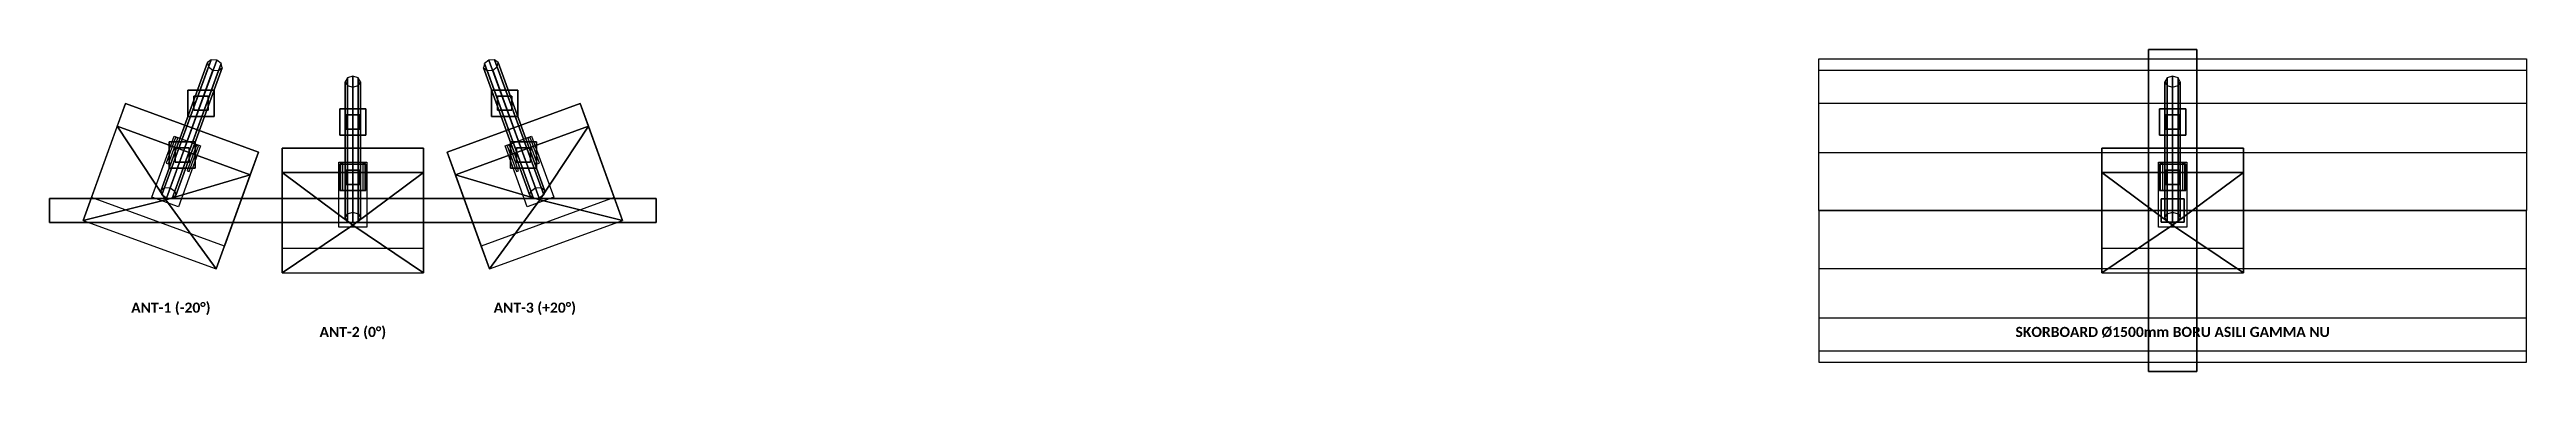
# Model space of a CAD drawing. Header units: metres. Extents: x -14.7 to 17.8, y -0.8 to 0.8.
# Drawn here: x 5.5 to 17.75, y -0.8 to 0.8 of the extents above; entities that cross this region are included whole.
import ezdxf
from ezdxf.enums import TextEntityAlignment as Align

# ---------------------------------------------------------------- set-up
doc = ezdxf.new("R2010")
doc.units = ezdxf.units.M
for name, color, linetype in [('CELIK_KIRIS_KOLON', 9, 'CONTINUOUS'), ('EKP_PANEL_ANTEN', 6, 'CONTINUOUS'), ('METIN_BILGI', 7, 'CONTINUOUS'), ('MONTAJ_BORULARI', 2, 'CONTINUOUS')]:
    doc.layers.add(name, color=color, linetype=linetype)
doc.styles.get("Standard").update_dxf_attribs({"font": 'calibrib.ttf'})

msp = doc.modelspace()

# ---------------------------------------------------------------- texts
at = {"layer": 'METIN_BILGI'}
for s, p in [('ANT-1 (-20°)', (6.1, -0.48)), ('ANT-3 (+20°)', (7.9, -0.48)), ('ANT-2 (0°)', (7, -0.6)), ('SKORBOARD Ø1500mm BORU ASILI GAMMA NU', (16, -0.6))]:
    msp.add_text(s, height=0.05, dxfattribs=at).set_placement(p, align=Align.MIDDLE_CENTER)

# ---------------------------------------------------------------- linework, layer by layer
at = {"layer": 'CELIK_KIRIS_KOLON'}
for p, q in [((16.12, 0.795, 2.355), (15.88, 0.795, 2.355)), ((15.88, 0.795, 2.355), (15.88, -0.795, 2.355)), ((16.12, 0.795, 2.445), (15.88, 0.795, 2.445)), ((15.88, 0.795, 2.445), (15.88, -0.795, 2.445)), ((15.88, 0.795, 2.355), (15.88, 0.795, 2.445)), ((16.12, -0.795, 2.355), (16.12, 0.795, 2.355)), ((16.12, -0.795, 2.445), (16.12, 0.795, 2.445)), ((16.12, 0.795, 2.355), (16.12, 0.795, 2.445)), ((6.314, 0.595, 0.109), (6.184, 0.595, 0.109)), ((6.184, 0.595, 0.109), (6.184, 0.465, 0.109)), ((6.314, 0.595, 0.219), (6.184, 0.595, 0.219)), ((6.184, 0.595, 0.219), (6.184, 0.465, 0.219)), ((6.184, 0.595, 0.109), (6.184, 0.595, 0.219)), ((6.314, 0.465, 0.109), (6.314, 0.595, 0.109)), ((6.314, 0.465, 0.219), (6.314, 0.595, 0.219)), ((6.314, 0.595, 0.109), (6.314, 0.595, 0.219)), ((7.065, 0.502, 0.109), (6.935, 0.502, 0.109)), ((6.935, 0.502, 0.109), (6.935, 0.372, 0.109)), ((7.065, 0.502, 0.219), (6.935, 0.502, 0.219)), ((6.935, 0.502, 0.219), (6.935, 0.372, 0.219)), ((6.935, 0.502, 0.109), (6.935, 0.502, 0.219)), ((7.065, 0.372, 0.109), (7.065, 0.502, 0.109)), ((7.065, 0.372, 0.219), (7.065, 0.502, 0.219)), ((7.065, 0.502, 0.109), (7.065, 0.502, 0.219)), ((7.816, 0.595, 0.109), (7.686, 0.595, 0.109)), ((7.686, 0.595, 0.109), (7.686, 0.465, 0.109)), ((7.816, 0.595, 0.219), (7.686, 0.595, 0.219)), ((7.686, 0.595, 0.219), (7.686, 0.465, 0.219)), ((7.686, 0.595, 0.109), (7.686, 0.595, 0.219)), ((7.816, 0.465, 0.109), (7.816, 0.595, 0.109)), ((7.816, 0.465, 0.219), (7.816, 0.595, 0.219)), ((7.816, 0.595, 0.109), (7.816, 0.595, 0.219)), ((16.065, 0.502, 0.759), (15.935, 0.502, 0.759)), ((15.935, 0.502, 0.759), (15.935, 0.372, 0.759)), ((16.065, 0.502, 0.869), (15.935, 0.502, 0.869)), ((15.935, 0.502, 0.869), (15.935, 0.372, 0.869)), ((15.935, 0.502, 0.759), (15.935, 0.502, 0.869)), ((16.065, 0.372, 0.759), (16.065, 0.502, 0.759)), ((16.065, 0.372, 0.869), (16.065, 0.502, 0.869)), ((16.065, 0.502, 0.759), (16.065, 0.502, 0.869)), ((6.184, 0.465, 0.109), (6.314, 0.465, 0.109)), ((6.184, 0.465, 0.219), (6.314, 0.465, 0.219)), ((6.184, 0.465, 0.109), (6.184, 0.465, 0.219)), ((6.314, 0.465, 0.109), (6.314, 0.465, 0.219)), ((6.935, 0.372, 0.109), (7.065, 0.372, 0.109)), ((6.935, 0.372, 0.219), (7.065, 0.372, 0.219)), ((6.935, 0.372, 0.109), (6.935, 0.372, 0.219)), ((7.065, 0.372, 0.109), (7.065, 0.372, 0.219)), ((7.686, 0.465, 0.109), (7.816, 0.465, 0.109)), ((7.686, 0.465, 0.219), (7.816, 0.465, 0.219)), ((7.686, 0.465, 0.109), (7.686, 0.465, 0.219)), ((7.816, 0.465, 0.109), (7.816, 0.465, 0.219)), ((15.935, 0.372, 0.759), (16.065, 0.372, 0.759)), ((15.935, 0.372, 0.869), (16.065, 0.372, 0.869)), ((15.935, 0.372, 0.759), (15.935, 0.372, 0.869)), ((16.065, 0.372, 0.759), (16.065, 0.372, 0.869)), ((6.221, 0.339, 0.382), (6.091, 0.339, 0.382)), ((6.091, 0.339, 0.382), (6.091, 0.209, 0.382)), ((6.221, 0.339, 0.492), (6.091, 0.339, 0.492)), ((6.091, 0.339, 0.492), (6.091, 0.209, 0.492)), ((6.091, 0.339, 0.382), (6.091, 0.339, 0.492)), ((6.221, 0.209, 0.382), (6.221, 0.339, 0.382)), ((6.221, 0.209, 0.492), (6.221, 0.339, 0.492)), ((6.221, 0.339, 0.382), (6.221, 0.339, 0.492)), ((7.909, 0.339, 0.382), (7.779, 0.339, 0.382)), ((7.779, 0.339, 0.382), (7.779, 0.209, 0.382)), ((7.909, 0.339, 0.492), (7.779, 0.339, 0.492)), ((7.779, 0.339, 0.492), (7.779, 0.209, 0.492)), ((7.779, 0.339, 0.382), (7.779, 0.339, 0.492)), ((7.909, 0.209, 0.382), (7.909, 0.339, 0.382)), ((7.909, 0.209, 0.492), (7.909, 0.339, 0.492)), ((7.909, 0.339, 0.382), (7.909, 0.339, 0.492)), ((6.091, 0.209, 0.382), (6.221, 0.209, 0.382)), ((6.091, 0.209, 0.492), (6.221, 0.209, 0.492)), ((6.091, 0.209, 0.382), (6.091, 0.209, 0.492)), ((6.221, 0.209, 0.382), (6.221, 0.209, 0.492)), ((7.065, 0.229, 0.382), (6.935, 0.229, 0.382)), ((6.935, 0.229, 0.382), (6.935, 0.099, 0.382)), ((7.065, 0.229, 0.492), (6.935, 0.229, 0.492)), ((6.935, 0.229, 0.492), (6.935, 0.099, 0.492)), ((6.935, 0.229, 0.382), (6.935, 0.229, 0.492)), ((7.065, 0.099, 0.382), (7.065, 0.229, 0.382)), ((7.065, 0.099, 0.492), (7.065, 0.229, 0.492)), ((7.065, 0.229, 0.382), (7.065, 0.229, 0.492)), ((7.779, 0.209, 0.382), (7.909, 0.209, 0.382)), ((7.779, 0.209, 0.492), (7.909, 0.209, 0.492)), ((7.779, 0.209, 0.382), (7.779, 0.209, 0.492)), ((7.909, 0.209, 0.382), (7.909, 0.209, 0.492)), ((16.065, 0.229, 1.032), (15.935, 0.229, 1.032)), ((15.935, 0.229, 1.032), (15.935, 0.099, 1.032)), ((16.065, 0.229, 1.142), (15.935, 0.229, 1.142)), ((15.935, 0.229, 1.142), (15.935, 0.099, 1.142)), ((15.935, 0.229, 1.032), (15.935, 0.229, 1.142)), ((16.065, 0.099, 1.032), (16.065, 0.229, 1.032)), ((16.065, 0.099, 1.142), (16.065, 0.229, 1.142)), ((16.065, 0.229, 1.032), (16.065, 0.229, 1.142)), ((8.5, 0.06, 0.55), (5.5, 0.06, 0.55)), ((5.5, 0.06, 0.55), (5.5, -0.06, 0.55)), ((8.5, 0.06, 0.67), (5.5, 0.06, 0.67)), ((5.5, 0.06, 0.67), (5.5, -0.06, 0.67)), ((5.5, 0.06, 0.55), (5.5, 0.06, 0.67)), ((6.935, 0.099, 0.382), (7.065, 0.099, 0.382)), ((6.935, 0.099, 0.492), (7.065, 0.099, 0.492)), ((6.935, 0.099, 0.382), (6.935, 0.099, 0.492)), ((7.065, 0.099, 0.382), (7.065, 0.099, 0.492)), ((8.5, -0.06, 0.55), (8.5, 0.06, 0.55)), ((8.5, -0.06, 0.67), (8.5, 0.06, 0.67)), ((8.5, 0.06, 0.55), (8.5, 0.06, 0.67)), ((15.935, 0.099, 1.032), (16.065, 0.099, 1.032)), ((15.935, 0.099, 1.142), (16.065, 0.099, 1.142)), ((15.935, 0.099, 1.032), (15.935, 0.099, 1.142)), ((16.065, 0.099, 1.032), (16.065, 0.099, 1.142)), ((5.5, -0.06, 0.55), (8.5, -0.06, 0.55)), ((5.5, -0.06, 0.67), (8.5, -0.06, 0.67)), ((5.5, -0.06, 0.55), (5.5, -0.06, 0.67)), ((8.5, -0.06, 0.55), (8.5, -0.06, 0.67)), ((15.88, -0.795, 2.355), (16.12, -0.795, 2.355)), ((15.88, -0.795, 2.445), (16.12, -0.795, 2.445)), ((15.88, -0.795, 2.355), (15.88, -0.795, 2.445)), ((16.12, -0.795, 2.355), (16.12, -0.795, 2.445))]:
    msp.add_line(p, q, dxfattribs=at)
for points in [[(15.88, -0.795, 2.355), (16.12, -0.795, 2.355), (16.12, 0.795, 2.355), (15.88, 0.795, 2.355)], [(15.88, -0.795, 2.445), (16.12, -0.795, 2.445), (16.12, 0.795, 2.445), (15.88, 0.795, 2.445)], [(15.88, 0.795, 2.355), (16.12, 0.795, 2.355), (16.12, 0.795, 2.445), (15.88, 0.795, 2.445)], [(15.88, -0.795, 2.355), (15.88, 0.795, 2.355), (15.88, 0.795, 2.445), (15.88, -0.795, 2.445)], [(16.12, -0.795, 2.355), (16.12, 0.795, 2.355), (16.12, 0.795, 2.445), (16.12, -0.795, 2.445)], [(6.184, 0.465, 0.109), (6.314, 0.465, 0.109), (6.314, 0.595, 0.109), (6.184, 0.595, 0.109)], [(6.184, 0.465, 0.219), (6.314, 0.465, 0.219), (6.314, 0.595, 0.219), (6.184, 0.595, 0.219)], [(6.184, 0.595, 0.109), (6.314, 0.595, 0.109), (6.314, 0.595, 0.219), (6.184, 0.595, 0.219)], [(6.184, 0.465, 0.109), (6.184, 0.595, 0.109), (6.184, 0.595, 0.219), (6.184, 0.465, 0.219)], [(6.314, 0.465, 0.109), (6.314, 0.595, 0.109), (6.314, 0.595, 0.219), (6.314, 0.465, 0.219)], [(6.935, 0.372, 0.109), (7.065, 0.372, 0.109), (7.065, 0.502, 0.109), (6.935, 0.502, 0.109)], [(6.935, 0.372, 0.219), (7.065, 0.372, 0.219), (7.065, 0.502, 0.219), (6.935, 0.502, 0.219)], [(6.935, 0.502, 0.109), (7.065, 0.502, 0.109), (7.065, 0.502, 0.219), (6.935, 0.502, 0.219)], [(6.935, 0.372, 0.109), (6.935, 0.502, 0.109), (6.935, 0.502, 0.219), (6.935, 0.372, 0.219)], [(7.065, 0.372, 0.109), (7.065, 0.502, 0.109), (7.065, 0.502, 0.219), (7.065, 0.372, 0.219)], [(7.686, 0.465, 0.109), (7.816, 0.465, 0.109), (7.816, 0.595, 0.109), (7.686, 0.595, 0.109)], [(7.686, 0.465, 0.219), (7.816, 0.465, 0.219), (7.816, 0.595, 0.219), (7.686, 0.595, 0.219)], [(7.686, 0.595, 0.109), (7.816, 0.595, 0.109), (7.816, 0.595, 0.219), (7.686, 0.595, 0.219)], [(7.686, 0.465, 0.109), (7.686, 0.595, 0.109), (7.686, 0.595, 0.219), (7.686, 0.465, 0.219)], [(7.816, 0.465, 0.109), (7.816, 0.595, 0.109), (7.816, 0.595, 0.219), (7.816, 0.465, 0.219)], [(15.935, 0.372, 0.759), (16.065, 0.372, 0.759), (16.065, 0.502, 0.759), (15.935, 0.502, 0.759)], [(15.935, 0.372, 0.869), (16.065, 0.372, 0.869), (16.065, 0.502, 0.869), (15.935, 0.502, 0.869)], [(15.935, 0.502, 0.759), (16.065, 0.502, 0.759), (16.065, 0.502, 0.869), (15.935, 0.502, 0.869)], [(15.935, 0.372, 0.759), (15.935, 0.502, 0.759), (15.935, 0.502, 0.869), (15.935, 0.372, 0.869)], [(16.065, 0.372, 0.759), (16.065, 0.502, 0.759), (16.065, 0.502, 0.869), (16.065, 0.372, 0.869)], [(6.116, 0.368, -0.083), (6.247, 0.32, -0.083), (6.137, 0.018, 0.239), (6.006, 0.066, 0.239)], [(6.184, 0.465, 0.109), (6.314, 0.465, 0.109), (6.314, 0.465, 0.219), (6.184, 0.465, 0.219)], [(6.935, 0.372, 0.109), (7.065, 0.372, 0.109), (7.065, 0.372, 0.219), (6.935, 0.372, 0.219)], [(7.686, 0.465, 0.109), (7.816, 0.465, 0.109), (7.816, 0.465, 0.219), (7.686, 0.465, 0.219)], [(7.753, 0.32, -0.083), (7.884, 0.368, -0.083), (7.994, 0.066, 0.239), (7.863, 0.018, 0.239)], [(15.935, 0.372, 0.759), (16.065, 0.372, 0.759), (16.065, 0.372, 0.869), (15.935, 0.372, 0.869)], [(6.077, 0.234, 0.057), (6.088, 0.23, 0.057), (6.134, 0.357, 0.276), (6.123, 0.361, 0.276)], [(6.091, 0.209, 0.382), (6.221, 0.209, 0.382), (6.221, 0.339, 0.382), (6.091, 0.339, 0.382)], [(6.091, 0.209, 0.492), (6.221, 0.209, 0.492), (6.221, 0.339, 0.492), (6.091, 0.339, 0.492)], [(6.091, 0.339, 0.382), (6.221, 0.339, 0.382), (6.221, 0.339, 0.492), (6.091, 0.339, 0.492)], [(6.091, 0.209, 0.382), (6.091, 0.339, 0.382), (6.091, 0.339, 0.492), (6.091, 0.209, 0.492)], [(6.18, 0.196, 0.057), (6.191, 0.192, 0.057), (6.237, 0.319, 0.276), (6.226, 0.323, 0.276)], [(6.221, 0.209, 0.382), (6.221, 0.339, 0.382), (6.221, 0.339, 0.492), (6.221, 0.209, 0.492)], [(7.809, 0.192, 0.057), (7.82, 0.196, 0.057), (7.774, 0.323, 0.276), (7.763, 0.319, 0.276)], [(7.779, 0.209, 0.382), (7.909, 0.209, 0.382), (7.909, 0.339, 0.382), (7.779, 0.339, 0.382)], [(7.779, 0.209, 0.492), (7.909, 0.209, 0.492), (7.909, 0.339, 0.492), (7.779, 0.339, 0.492)], [(7.779, 0.339, 0.382), (7.909, 0.339, 0.382), (7.909, 0.339, 0.492), (7.779, 0.339, 0.492)], [(7.779, 0.209, 0.382), (7.779, 0.339, 0.382), (7.779, 0.339, 0.492), (7.779, 0.209, 0.492)], [(7.912, 0.23, 0.057), (7.923, 0.234, 0.057), (7.877, 0.361, 0.276), (7.866, 0.357, 0.276)], [(7.909, 0.209, 0.382), (7.909, 0.339, 0.382), (7.909, 0.339, 0.492), (7.909, 0.209, 0.492)], [(6.091, 0.209, 0.382), (6.221, 0.209, 0.382), (6.221, 0.209, 0.492), (6.091, 0.209, 0.492)], [(6.93, 0.239, -0.083), (7.07, 0.239, -0.083), (7.07, -0.083, 0.239), (6.93, -0.083, 0.239)], [(6.935, 0.099, 0.382), (7.065, 0.099, 0.382), (7.065, 0.229, 0.382), (6.935, 0.229, 0.382)], [(6.935, 0.099, 0.492), (7.065, 0.099, 0.492), (7.065, 0.229, 0.492), (6.935, 0.229, 0.492)], [(6.935, 0.229, 0.382), (7.065, 0.229, 0.382), (7.065, 0.229, 0.492), (6.935, 0.229, 0.492)], [(6.935, 0.099, 0.382), (6.935, 0.229, 0.382), (6.935, 0.229, 0.492), (6.935, 0.099, 0.492)], [(6.939, 0.099, 0.057), (6.951, 0.099, 0.057), (6.951, 0.234, 0.276), (6.939, 0.234, 0.276)], [(7.049, 0.099, 0.057), (7.061, 0.099, 0.057), (7.061, 0.234, 0.276), (7.049, 0.234, 0.276)], [(7.065, 0.099, 0.382), (7.065, 0.229, 0.382), (7.065, 0.229, 0.492), (7.065, 0.099, 0.492)], [(7.779, 0.209, 0.382), (7.909, 0.209, 0.382), (7.909, 0.209, 0.492), (7.779, 0.209, 0.492)], [(15.93, 0.239, 0.567), (16.07, 0.239, 0.567), (16.07, -0.083, 0.889), (15.93, -0.083, 0.889)], [(15.935, 0.099, 1.032), (16.065, 0.099, 1.032), (16.065, 0.229, 1.032), (15.935, 0.229, 1.032)], [(15.935, 0.099, 1.142), (16.065, 0.099, 1.142), (16.065, 0.229, 1.142), (15.935, 0.229, 1.142)], [(15.935, 0.229, 1.032), (16.065, 0.229, 1.032), (16.065, 0.229, 1.142), (15.935, 0.229, 1.142)], [(15.935, 0.099, 1.032), (15.935, 0.229, 1.032), (15.935, 0.229, 1.142), (15.935, 0.099, 1.142)], [(15.939, 0.099, 0.707), (15.951, 0.099, 0.707), (15.951, 0.234, 0.926), (15.939, 0.234, 0.926)], [(16.049, 0.099, 0.707), (16.061, 0.099, 0.707), (16.061, 0.234, 0.926), (16.049, 0.234, 0.926)], [(16.065, 0.099, 1.032), (16.065, 0.229, 1.032), (16.065, 0.229, 1.142), (16.065, 0.099, 1.142)], [(5.5, -0.06, 0.55), (8.5, -0.06, 0.55), (8.5, 0.06, 0.55), (5.5, 0.06, 0.55)], [(5.5, -0.06, 0.67), (8.5, -0.06, 0.67), (8.5, 0.06, 0.67), (5.5, 0.06, 0.67)], [(5.5, 0.06, 0.55), (8.5, 0.06, 0.55), (8.5, 0.06, 0.67), (5.5, 0.06, 0.67)], [(5.5, -0.06, 0.55), (5.5, 0.06, 0.55), (5.5, 0.06, 0.67), (5.5, -0.06, 0.67)], [(6.935, 0.099, 0.382), (7.065, 0.099, 0.382), (7.065, 0.099, 0.492), (6.935, 0.099, 0.492)], [(8.5, -0.06, 0.55), (8.5, 0.06, 0.55), (8.5, 0.06, 0.67), (8.5, -0.06, 0.67)], [(15.935, 0.099, 1.032), (16.065, 0.099, 1.032), (16.065, 0.099, 1.142), (15.935, 0.099, 1.142)], [(5.5, -0.06, 0.55), (8.5, -0.06, 0.55), (8.5, -0.06, 0.67), (5.5, -0.06, 0.67)], [(15.88, -0.795, 2.355), (16.12, -0.795, 2.355), (16.12, -0.795, 2.445), (15.88, -0.795, 2.445)]]:
    msp.add_3dface(points, dxfattribs=at)
at = {"layer": 'EKP_PANEL_ANTEN'}
for p, q in [((6.075, 0.052, -0.073), (5.835, 0.416, -0.308)), ((7.925, 0.052, -0.073), (8.165, 0.416, -0.308)), ((6.075, 0.052, -0.073), (6.493, 0.176, -0.308)), ((7, -0.073, -0.073), (6.65, 0.187, -0.308)), ((7, -0.073, -0.073), (7.35, 0.187, -0.308)), ((7.925, 0.052, -0.073), (7.507, 0.176, -0.308)), ((16, -0.073, 0.577), (15.65, 0.187, 0.342)), ((16, -0.073, 0.577), (16.35, 0.187, 0.342)), ((6.075, 0.052, -0.073), (5.666, -0.049, 0.187)), ((6.075, 0.052, -0.073), (6.324, -0.289, 0.187)), ((7.925, 0.052, -0.073), (7.676, -0.289, 0.187)), ((7.925, 0.052, -0.073), (8.334, -0.049, 0.187)), ((7, -0.073, -0.073), (6.65, -0.308, 0.187)), ((7, -0.073, -0.073), (7.35, -0.308, 0.187)), ((16, -0.073, 0.577), (15.65, -0.308, 0.837)), ((16, -0.073, 0.577), (16.35, -0.308, 0.837))]:
    msp.add_line(p, q, dxfattribs=at)
for points in [[(5.835, 0.416, -0.308), (5.666, -0.049, 0.187), (5.707, 0.064, 0.308), (5.876, 0.529, -0.187)], [(5.876, 0.529, -0.187), (6.534, 0.289, -0.187), (6.365, -0.176, 0.308), (5.707, 0.064, 0.308)], [(5.835, 0.416, -0.308), (6.493, 0.176, -0.308), (6.534, 0.289, -0.187), (5.876, 0.529, -0.187)], [(7.466, 0.289, -0.187), (8.124, 0.529, -0.187), (8.293, 0.064, 0.308), (7.635, -0.176, 0.308)], [(7.507, 0.176, -0.308), (8.165, 0.416, -0.308), (8.124, 0.529, -0.187), (7.466, 0.289, -0.187)], [(8.165, 0.416, -0.308), (8.334, -0.049, 0.187), (8.293, 0.064, 0.308), (8.124, 0.529, -0.187)], [(6.075, 0.052, -0.073), (5.835, 0.416, -0.308), (5.666, -0.049, 0.187)], [(6.075, 0.052, -0.073), (6.493, 0.176, -0.308), (5.835, 0.416, -0.308)], [(7.925, 0.052, -0.073), (8.165, 0.416, -0.308), (7.507, 0.176, -0.308)], [(7.925, 0.052, -0.073), (8.334, -0.049, 0.187), (8.165, 0.416, -0.308)], [(6.493, 0.176, -0.308), (6.324, -0.289, 0.187), (6.365, -0.176, 0.308), (6.534, 0.289, -0.187)], [(6.65, 0.308, -0.187), (7.35, 0.308, -0.187), (7.35, -0.187, 0.308), (6.65, -0.187, 0.308)], [(6.65, 0.187, -0.308), (7.35, 0.187, -0.308), (7.35, 0.308, -0.187), (6.65, 0.308, -0.187)], [(6.65, 0.187, -0.308), (6.65, -0.308, 0.187), (6.65, -0.187, 0.308), (6.65, 0.308, -0.187)], [(7.35, 0.187, -0.308), (7.35, -0.308, 0.187), (7.35, -0.187, 0.308), (7.35, 0.308, -0.187)], [(7.507, 0.176, -0.308), (7.676, -0.289, 0.187), (7.635, -0.176, 0.308), (7.466, 0.289, -0.187)], [(15.65, 0.308, 0.463), (16.35, 0.308, 0.463), (16.35, -0.187, 0.958), (15.65, -0.187, 0.958)], [(15.65, 0.187, 0.342), (16.35, 0.187, 0.342), (16.35, 0.308, 0.463), (15.65, 0.308, 0.463)], [(15.65, 0.187, 0.342), (15.65, -0.308, 0.837), (15.65, -0.187, 0.958), (15.65, 0.308, 0.463)], [(16.35, 0.187, 0.342), (16.35, -0.308, 0.837), (16.35, -0.187, 0.958), (16.35, 0.308, 0.463)], [(6.075, 0.052, -0.073), (6.324, -0.289, 0.187), (6.493, 0.176, -0.308)], [(7, -0.073, -0.073), (7.35, 0.187, -0.308), (6.65, 0.187, -0.308)], [(7, -0.073, -0.073), (6.65, 0.187, -0.308), (6.65, -0.308, 0.187)], [(7, -0.073, -0.073), (7.35, -0.308, 0.187), (7.35, 0.187, -0.308)], [(7.925, 0.052, -0.073), (7.507, 0.176, -0.308), (7.676, -0.289, 0.187)], [(16, -0.073, 0.577), (16.35, 0.187, 0.342), (15.65, 0.187, 0.342)], [(16, -0.073, 0.577), (15.65, 0.187, 0.342), (15.65, -0.308, 0.837)], [(16, -0.073, 0.577), (16.35, -0.308, 0.837), (16.35, 0.187, 0.342)], [(5.666, -0.049, 0.187), (6.324, -0.289, 0.187), (6.365, -0.176, 0.308), (5.707, 0.064, 0.308)], [(6.075, 0.052, -0.073), (5.666, -0.049, 0.187), (6.324, -0.289, 0.187)], [(7.676, -0.289, 0.187), (8.334, -0.049, 0.187), (8.293, 0.064, 0.308), (7.635, -0.176, 0.308)], [(7.925, 0.052, -0.073), (7.676, -0.289, 0.187), (8.334, -0.049, 0.187)], [(7, -0.073, -0.073), (6.65, -0.308, 0.187), (7.35, -0.308, 0.187)], [(16, -0.073, 0.577), (15.65, -0.308, 0.837), (16.35, -0.308, 0.837)], [(6.65, -0.308, 0.187), (7.35, -0.308, 0.187), (7.35, -0.187, 0.308), (6.65, -0.187, 0.308)], [(15.65, -0.308, 0.837), (16.35, -0.308, 0.837), (16.35, -0.187, 0.958), (15.65, -0.187, 0.958)]]:
    msp.add_3dface(points, dxfattribs=at)
at = {"layer": 'MONTAJ_BORULARI'}
for p, q in [((6.284, 0.565, 0.164), (6.214, 0.565, 0.164)), ((6.214, 0.565, 0.164), (6.214, 0.495, 0.164)), ((6.284, 0.565, 2.2), (6.214, 0.565, 2.2)), ((6.214, 0.565, 2.2), (6.214, 0.495, 2.2)), ((6.214, 0.565, 0.164), (6.214, 0.565, 2.2)), ((6.214, 0.495, 0.164), (6.284, 0.495, 0.164)), ((6.214, 0.495, 2.2), (6.284, 0.495, 2.2)), ((6.214, 0.495, 0.164), (6.214, 0.495, 2.2)), ((6.284, 0.495, 0.164), (6.284, 0.565, 0.164)), ((6.284, 0.495, 2.2), (6.284, 0.565, 2.2)), ((6.284, 0.565, 0.164), (6.284, 0.565, 2.2)), ((6.284, 0.495, 0.164), (6.284, 0.495, 2.2)), ((7.786, 0.565, 0.164), (7.716, 0.565, 0.164)), ((7.716, 0.565, 0.164), (7.716, 0.495, 0.164)), ((7.786, 0.565, 2.2), (7.716, 0.565, 2.2)), ((7.716, 0.565, 2.2), (7.716, 0.495, 2.2)), ((7.716, 0.565, 0.164), (7.716, 0.565, 2.2)), ((7.716, 0.495, 0.164), (7.786, 0.495, 0.164)), ((7.716, 0.495, 2.2), (7.786, 0.495, 2.2)), ((7.716, 0.495, 0.164), (7.716, 0.495, 2.2)), ((7.786, 0.495, 0.164), (7.786, 0.565, 0.164)), ((7.786, 0.495, 2.2), (7.786, 0.565, 2.2)), ((7.786, 0.565, 0.164), (7.786, 0.565, 2.2)), ((7.786, 0.495, 0.164), (7.786, 0.495, 2.2)), ((7.035, 0.472, 0.164), (6.965, 0.472, 0.164)), ((6.965, 0.472, 0.164), (6.965, 0.402, 0.164)), ((7.035, 0.472, 2.2), (6.965, 0.472, 2.2)), ((6.965, 0.472, 2.2), (6.965, 0.402, 2.2)), ((6.965, 0.472, 0.164), (6.965, 0.472, 2.2)), ((6.965, 0.402, 0.164), (7.035, 0.402, 0.164)), ((6.965, 0.402, 2.2), (7.035, 0.402, 2.2)), ((6.965, 0.402, 0.164), (6.965, 0.402, 2.2)), ((7.035, 0.402, 0.164), (7.035, 0.472, 0.164)), ((7.035, 0.402, 2.2), (7.035, 0.472, 2.2)), ((7.035, 0.472, 0.164), (7.035, 0.472, 2.2)), ((7.035, 0.402, 0.164), (7.035, 0.402, 2.2)), ((16.035, 0.472, 0.814), (15.965, 0.472, 0.814)), ((15.965, 0.472, 0.814), (15.965, 0.402, 0.814)), ((16.035, 0.472, 2.85), (15.965, 0.472, 2.85)), ((15.965, 0.472, 2.85), (15.965, 0.402, 2.85)), ((15.965, 0.472, 0.814), (15.965, 0.472, 2.85)), ((15.965, 0.402, 0.814), (16.035, 0.402, 0.814)), ((15.965, 0.402, 2.85), (16.035, 0.402, 2.85)), ((15.965, 0.402, 0.814), (15.965, 0.402, 2.85)), ((16.035, 0.402, 0.814), (16.035, 0.472, 0.814)), ((16.035, 0.402, 2.85), (16.035, 0.472, 2.85)), ((16.035, 0.472, 0.814), (16.035, 0.472, 2.85)), ((16.035, 0.402, 0.814), (16.035, 0.402, 2.85)), ((6.191, 0.309, 0.437), (6.121, 0.309, 0.437)), ((6.121, 0.309, 0.437), (6.121, 0.239, 0.437)), ((6.191, 0.309, 2.2), (6.121, 0.309, 2.2)), ((6.121, 0.309, 2.2), (6.121, 0.239, 2.2)), ((6.121, 0.309, 0.437), (6.121, 0.309, 2.2)), ((6.191, 0.239, 0.437), (6.191, 0.309, 0.437)), ((6.191, 0.239, 2.2), (6.191, 0.309, 2.2)), ((6.191, 0.309, 0.437), (6.191, 0.309, 2.2)), ((7.879, 0.309, 0.437), (7.809, 0.309, 0.437)), ((7.809, 0.309, 0.437), (7.809, 0.239, 0.437)), ((7.879, 0.309, 2.2), (7.809, 0.309, 2.2)), ((7.809, 0.309, 2.2), (7.809, 0.239, 2.2)), ((7.809, 0.309, 0.437), (7.809, 0.309, 2.2)), ((7.879, 0.239, 0.437), (7.879, 0.309, 0.437)), ((7.879, 0.239, 2.2), (7.879, 0.309, 2.2)), ((7.879, 0.309, 0.437), (7.879, 0.309, 2.2)), ((6.121, 0.239, 0.437), (6.191, 0.239, 0.437)), ((6.121, 0.239, 2.2), (6.191, 0.239, 2.2)), ((6.121, 0.239, 0.437), (6.121, 0.239, 2.2)), ((6.191, 0.239, 0.437), (6.191, 0.239, 2.2)), ((7.035, 0.199, 0.437), (6.965, 0.199, 0.437)), ((6.965, 0.199, 0.437), (6.965, 0.129, 0.437)), ((7.035, 0.199, 2.2), (6.965, 0.199, 2.2)), ((6.965, 0.199, 2.2), (6.965, 0.129, 2.2)), ((6.965, 0.199, 0.437), (6.965, 0.199, 2.2)), ((6.965, 0.129, 0.437), (7.035, 0.129, 0.437)), ((6.965, 0.129, 2.2), (7.035, 0.129, 2.2)), ((6.965, 0.129, 0.437), (6.965, 0.129, 2.2)), ((7.035, 0.129, 0.437), (7.035, 0.199, 0.437)), ((7.035, 0.129, 2.2), (7.035, 0.199, 2.2)), ((7.035, 0.199, 0.437), (7.035, 0.199, 2.2)), ((7.035, 0.129, 0.437), (7.035, 0.129, 2.2)), ((7.809, 0.239, 0.437), (7.879, 0.239, 0.437)), ((7.809, 0.239, 2.2), (7.879, 0.239, 2.2)), ((7.809, 0.239, 0.437), (7.809, 0.239, 2.2)), ((7.879, 0.239, 0.437), (7.879, 0.239, 2.2)), ((16.035, 0.199, 1.087), (15.965, 0.199, 1.087)), ((15.965, 0.199, 1.087), (15.965, 0.129, 1.087)), ((16.035, 0.199, 2.85), (15.965, 0.199, 2.85)), ((15.965, 0.199, 2.85), (15.965, 0.129, 2.85)), ((15.965, 0.199, 1.087), (15.965, 0.199, 2.85)), ((15.965, 0.129, 1.087), (16.035, 0.129, 1.087)), ((15.965, 0.129, 2.85), (16.035, 0.129, 2.85)), ((15.965, 0.129, 1.087), (15.965, 0.129, 2.85)), ((16.035, 0.129, 1.087), (16.035, 0.199, 1.087)), ((16.035, 0.129, 2.85), (16.035, 0.199, 2.85)), ((16.035, 0.199, 1.087), (16.035, 0.199, 2.85)), ((16.035, 0.129, 1.087), (16.035, 0.129, 2.85)), ((16.057, 0.057, -0.44), (15.943, 0.057, -0.44)), ((15.943, 0.057, -0.44), (15.943, -0.057, -0.44)), ((16.057, 0.057, 1.65), (15.943, 0.057, 1.65)), ((15.943, 0.057, 1.65), (15.943, -0.057, 1.65)), ((15.943, 0.057, -0.44), (15.943, 0.057, 1.65)), ((16.057, -0.057, -0.44), (16.057, 0.057, -0.44)), ((16.057, -0.057, 1.65), (16.057, 0.057, 1.65)), ((16.057, 0.057, -0.44), (16.057, 0.057, 1.65)), ((15.943, -0.057, -0.44), (16.057, -0.057, -0.44)), ((15.943, -0.057, 1.65), (16.057, -0.057, 1.65)), ((15.943, -0.057, -0.44), (15.943, -0.057, 1.65)), ((16.057, -0.057, -0.44), (16.057, -0.057, 1.65))]:
    msp.add_line(p, q, dxfattribs=at)
for points in [[(6.299, 0.745, -0.016), (6.282, 0.731, -0.035), (6.052, 0.1, 0.636), (6.069, 0.114, 0.655)], [(6.327, 0.743, -0.008), (6.299, 0.745, -0.016), (6.069, 0.114, 0.655), (6.097, 0.112, 0.663)], [(6.349, 0.727, -0.016), (6.327, 0.743, -0.008), (6.097, 0.112, 0.663), (6.12, 0.095, 0.655)], [(7.673, 0.743, -0.008), (7.651, 0.727, -0.016), (7.88, 0.095, 0.655), (7.903, 0.112, 0.663)], [(7.701, 0.745, -0.016), (7.673, 0.743, -0.008), (7.903, 0.112, 0.663), (7.931, 0.114, 0.655)], [(7.718, 0.731, -0.035), (7.701, 0.745, -0.016), (7.931, 0.114, 0.655), (7.948, 0.1, 0.636)], [(14.25, 0.75, 2.4), (17.75, 0.75, 2.4), (17.75, 0, 3.15), (14.25, 0, 3.15)], [(6.282, 0.731, -0.035), (6.286, 0.709, -0.054), (6.056, 0.078, 0.617), (6.052, 0.1, 0.636)], [(6.286, 0.709, -0.054), (6.308, 0.693, -0.062), (6.079, 0.061, 0.609), (6.056, 0.078, 0.617)], [(6.308, 0.693, -0.062), (6.336, 0.691, -0.054), (6.107, 0.06, 0.617), (6.079, 0.061, 0.609)], [(6.336, 0.691, -0.054), (6.353, 0.705, -0.035), (6.124, 0.074, 0.636), (6.107, 0.06, 0.617)], [(6.353, 0.705, -0.035), (6.349, 0.727, -0.016), (6.12, 0.095, 0.655), (6.124, 0.074, 0.636)], [(6.973, 0.655, -0.016), (6.962, 0.636, -0.035), (6.962, -0.035, 0.636), (6.973, -0.016, 0.655)], [(6.962, 0.636, -0.035), (6.973, 0.617, -0.054), (6.973, -0.054, 0.617), (6.962, -0.035, 0.636)], [(7, 0.663, -0.008), (6.973, 0.655, -0.016), (6.973, -0.016, 0.655), (7, -0.008, 0.663)], [(6.973, 0.617, -0.054), (7, 0.609, -0.062), (7, -0.062, 0.609), (6.973, -0.054, 0.617)], [(7.027, 0.655, -0.016), (7, 0.663, -0.008), (7, -0.008, 0.663), (7.027, -0.016, 0.655)], [(7, 0.609, -0.062), (7.027, 0.617, -0.054), (7.027, -0.054, 0.617), (7, -0.062, 0.609)], [(7.038, 0.636, -0.035), (7.027, 0.655, -0.016), (7.027, -0.016, 0.655), (7.038, -0.035, 0.636)], [(7.027, 0.617, -0.054), (7.038, 0.636, -0.035), (7.038, -0.035, 0.636), (7.027, -0.054, 0.617)], [(7.651, 0.727, -0.016), (7.647, 0.705, -0.035), (7.876, 0.074, 0.636), (7.88, 0.095, 0.655)], [(7.647, 0.705, -0.035), (7.664, 0.691, -0.054), (7.893, 0.06, 0.617), (7.876, 0.074, 0.636)], [(7.664, 0.691, -0.054), (7.692, 0.693, -0.062), (7.921, 0.061, 0.609), (7.893, 0.06, 0.617)], [(7.692, 0.693, -0.062), (7.714, 0.709, -0.054), (7.944, 0.078, 0.617), (7.921, 0.061, 0.609)], [(7.714, 0.709, -0.054), (7.718, 0.731, -0.035), (7.948, 0.1, 0.636), (7.944, 0.078, 0.617)], [(14.25, 0.693, 2.687), (17.75, 0.693, 2.687), (17.75, 0, 3.15), (14.25, 0, 3.15)], [(14.25, 0.693, 2.113), (17.75, 0.693, 2.113), (17.75, 0, 3.15), (14.25, 0, 3.15)], [(15.973, 0.655, 0.634), (15.962, 0.636, 0.615), (15.962, -0.035, 1.286), (15.973, -0.016, 1.305)], [(15.962, 0.636, 0.615), (15.973, 0.617, 0.596), (15.973, -0.054, 1.267), (15.962, -0.035, 1.286)], [(16, 0.663, 0.642), (15.973, 0.655, 0.634), (15.973, -0.016, 1.305), (16, -0.008, 1.313)], [(15.973, 0.617, 0.596), (16, 0.609, 0.588), (16, -0.062, 1.259), (15.973, -0.054, 1.267)], [(16.027, 0.655, 0.634), (16, 0.663, 0.642), (16, -0.008, 1.313), (16.027, -0.016, 1.305)], [(16, 0.609, 0.588), (16.027, 0.617, 0.596), (16.027, -0.054, 1.267), (16, -0.062, 1.259)], [(16.038, 0.636, 0.615), (16.027, 0.655, 0.634), (16.027, -0.016, 1.305), (16.038, -0.035, 1.286)], [(16.027, 0.617, 0.596), (16.038, 0.636, 0.615), (16.038, -0.035, 1.286), (16.027, -0.054, 1.267)], [(6.214, 0.495, 0.164), (6.284, 0.495, 0.164), (6.284, 0.565, 0.164), (6.214, 0.565, 0.164)], [(6.214, 0.495, 2.2), (6.284, 0.495, 2.2), (6.284, 0.565, 2.2), (6.214, 0.565, 2.2)], [(6.214, 0.565, 0.164), (6.284, 0.565, 0.164), (6.284, 0.565, 2.2), (6.214, 0.565, 2.2)], [(6.214, 0.495, 0.164), (6.214, 0.565, 0.164), (6.214, 0.565, 2.2), (6.214, 0.495, 2.2)], [(6.214, 0.495, 0.164), (6.284, 0.495, 0.164), (6.284, 0.495, 2.2), (6.214, 0.495, 2.2)], [(6.284, 0.495, 0.164), (6.284, 0.565, 0.164), (6.284, 0.565, 2.2), (6.284, 0.495, 2.2)], [(7.716, 0.495, 0.164), (7.786, 0.495, 0.164), (7.786, 0.565, 0.164), (7.716, 0.565, 0.164)], [(7.716, 0.495, 2.2), (7.786, 0.495, 2.2), (7.786, 0.565, 2.2), (7.716, 0.565, 2.2)], [(7.716, 0.565, 0.164), (7.786, 0.565, 0.164), (7.786, 0.565, 2.2), (7.716, 0.565, 2.2)], [(7.716, 0.495, 0.164), (7.716, 0.565, 0.164), (7.716, 0.565, 2.2), (7.716, 0.495, 2.2)], [(7.716, 0.495, 0.164), (7.786, 0.495, 0.164), (7.786, 0.495, 2.2), (7.716, 0.495, 2.2)], [(7.786, 0.495, 0.164), (7.786, 0.565, 0.164), (7.786, 0.565, 2.2), (7.786, 0.495, 2.2)], [(14.25, 0.53, 2.93), (17.75, 0.53, 2.93), (17.75, 0, 3.15), (14.25, 0, 3.15)], [(14.25, 0.53, 1.87), (17.75, 0.53, 1.87), (17.75, 0, 3.15), (14.25, 0, 3.15)], [(6.965, 0.402, 0.164), (7.035, 0.402, 0.164), (7.035, 0.472, 0.164), (6.965, 0.472, 0.164)], [(6.965, 0.402, 2.2), (7.035, 0.402, 2.2), (7.035, 0.472, 2.2), (6.965, 0.472, 2.2)], [(6.965, 0.472, 0.164), (7.035, 0.472, 0.164), (7.035, 0.472, 2.2), (6.965, 0.472, 2.2)], [(6.965, 0.402, 0.164), (6.965, 0.472, 0.164), (6.965, 0.472, 2.2), (6.965, 0.402, 2.2)], [(6.965, 0.402, 0.164), (7.035, 0.402, 0.164), (7.035, 0.402, 2.2), (6.965, 0.402, 2.2)], [(7.035, 0.402, 0.164), (7.035, 0.472, 0.164), (7.035, 0.472, 2.2), (7.035, 0.402, 2.2)], [(15.965, 0.402, 0.814), (16.035, 0.402, 0.814), (16.035, 0.472, 0.814), (15.965, 0.472, 0.814)], [(15.965, 0.402, 2.85), (16.035, 0.402, 2.85), (16.035, 0.472, 2.85), (15.965, 0.472, 2.85)], [(15.965, 0.472, 0.814), (16.035, 0.472, 0.814), (16.035, 0.472, 2.85), (15.965, 0.472, 2.85)], [(15.965, 0.402, 0.814), (15.965, 0.472, 0.814), (15.965, 0.472, 2.85), (15.965, 0.402, 2.85)], [(15.965, 0.402, 0.814), (16.035, 0.402, 0.814), (16.035, 0.402, 2.85), (15.965, 0.402, 2.85)], [(16.035, 0.402, 0.814), (16.035, 0.472, 0.814), (16.035, 0.472, 2.85), (16.035, 0.402, 2.85)], [(6.121, 0.239, 0.437), (6.191, 0.239, 0.437), (6.191, 0.309, 0.437), (6.121, 0.309, 0.437)], [(6.121, 0.239, 2.2), (6.191, 0.239, 2.2), (6.191, 0.309, 2.2), (6.121, 0.309, 2.2)], [(6.121, 0.309, 0.437), (6.191, 0.309, 0.437), (6.191, 0.309, 2.2), (6.121, 0.309, 2.2)], [(6.121, 0.239, 0.437), (6.121, 0.309, 0.437), (6.121, 0.309, 2.2), (6.121, 0.239, 2.2)], [(6.191, 0.239, 0.437), (6.191, 0.309, 0.437), (6.191, 0.309, 2.2), (6.191, 0.239, 2.2)], [(7.809, 0.239, 0.437), (7.879, 0.239, 0.437), (7.879, 0.309, 0.437), (7.809, 0.309, 0.437)], [(7.809, 0.239, 2.2), (7.879, 0.239, 2.2), (7.879, 0.309, 2.2), (7.809, 0.309, 2.2)], [(7.809, 0.309, 0.437), (7.879, 0.309, 0.437), (7.879, 0.309, 2.2), (7.809, 0.309, 2.2)], [(7.809, 0.239, 0.437), (7.809, 0.309, 0.437), (7.809, 0.309, 2.2), (7.809, 0.239, 2.2)], [(7.879, 0.239, 0.437), (7.879, 0.309, 0.437), (7.879, 0.309, 2.2), (7.879, 0.239, 2.2)], [(14.25, 0.287, 3.093), (17.75, 0.287, 3.093), (17.75, 0, 3.15), (14.25, 0, 3.15)], [(14.25, 0.287, 1.707), (17.75, 0.287, 1.707), (17.75, 0, 3.15), (14.25, 0, 3.15)], [(6.121, 0.239, 0.437), (6.191, 0.239, 0.437), (6.191, 0.239, 2.2), (6.121, 0.239, 2.2)], [(6.965, 0.129, 0.437), (7.035, 0.129, 0.437), (7.035, 0.199, 0.437), (6.965, 0.199, 0.437)], [(6.965, 0.129, 2.2), (7.035, 0.129, 2.2), (7.035, 0.199, 2.2), (6.965, 0.199, 2.2)], [(6.965, 0.199, 0.437), (7.035, 0.199, 0.437), (7.035, 0.199, 2.2), (6.965, 0.199, 2.2)], [(6.965, 0.129, 0.437), (6.965, 0.199, 0.437), (6.965, 0.199, 2.2), (6.965, 0.129, 2.2)], [(6.965, 0.129, 0.437), (7.035, 0.129, 0.437), (7.035, 0.129, 2.2), (6.965, 0.129, 2.2)], [(7.035, 0.129, 0.437), (7.035, 0.199, 0.437), (7.035, 0.199, 2.2), (7.035, 0.129, 2.2)], [(7.809, 0.239, 0.437), (7.879, 0.239, 0.437), (7.879, 0.239, 2.2), (7.809, 0.239, 2.2)], [(15.965, 0.129, 1.087), (16.035, 0.129, 1.087), (16.035, 0.199, 1.087), (15.965, 0.199, 1.087)], [(15.965, 0.129, 2.85), (16.035, 0.129, 2.85), (16.035, 0.199, 2.85), (15.965, 0.199, 2.85)], [(15.965, 0.199, 1.087), (16.035, 0.199, 1.087), (16.035, 0.199, 2.85), (15.965, 0.199, 2.85)], [(15.965, 0.129, 1.087), (15.965, 0.199, 1.087), (15.965, 0.199, 2.85), (15.965, 0.129, 2.85)], [(15.965, 0.129, 1.087), (16.035, 0.129, 1.087), (16.035, 0.129, 2.85), (15.965, 0.129, 2.85)], [(16.035, 0.129, 1.087), (16.035, 0.199, 1.087), (16.035, 0.199, 2.85), (16.035, 0.129, 2.85)], [(14.25, 0, 3.15), (17.75, 0, 3.15), (17.75, 0, 3.15), (14.25, 0, 3.15)], [(14.25, 0, 1.65), (17.75, 0, 1.65), (17.75, 0, 3.15), (14.25, 0, 3.15)], [(14.25, -0.75, 2.4), (17.75, -0.75, 2.4), (17.75, 0, 3.15), (14.25, 0, 3.15)], [(14.25, -0.287, 3.093), (17.75, -0.287, 3.093), (17.75, 0, 3.15), (14.25, 0, 3.15)], [(15.943, -0.057, -0.44), (16.057, -0.057, -0.44), (16.057, 0.057, -0.44), (15.943, 0.057, -0.44)], [(15.943, -0.057, 1.65), (16.057, -0.057, 1.65), (16.057, 0.057, 1.65), (15.943, 0.057, 1.65)], [(15.943, 0.057, -0.44), (16.057, 0.057, -0.44), (16.057, 0.057, 1.65), (15.943, 0.057, 1.65)], [(15.943, -0.057, -0.44), (15.943, 0.057, -0.44), (15.943, 0.057, 1.65), (15.943, -0.057, 1.65)], [(16.057, -0.057, -0.44), (16.057, 0.057, -0.44), (16.057, 0.057, 1.65), (16.057, -0.057, 1.65)], [(14.25, -0.287, 1.707), (17.75, -0.287, 1.707), (17.75, 0, 3.15), (14.25, 0, 3.15)], [(14.25, -0.53, 1.87), (17.75, -0.53, 1.87), (17.75, 0, 3.15), (14.25, 0, 3.15)], [(14.25, -0.693, 2.113), (17.75, -0.693, 2.113), (17.75, 0, 3.15), (14.25, 0, 3.15)], [(14.25, -0.693, 2.687), (17.75, -0.693, 2.687), (17.75, 0, 3.15), (14.25, 0, 3.15)], [(14.25, -0.53, 2.93), (17.75, -0.53, 2.93), (17.75, 0, 3.15), (14.25, 0, 3.15)], [(15.943, -0.057, -0.44), (16.057, -0.057, -0.44), (16.057, -0.057, 1.65), (15.943, -0.057, 1.65)]]:
    msp.add_3dface(points, dxfattribs=at)

msp.set_redraw_order([(e.dxf.handle, doc.entitydb.next_handle()) for e in msp.query("TEXT MTEXT ATTDEF DIMENSION ARC_DIMENSION")])  # texts and dimensions are drawn at this point

doc.saveas('drawing.dxf')
